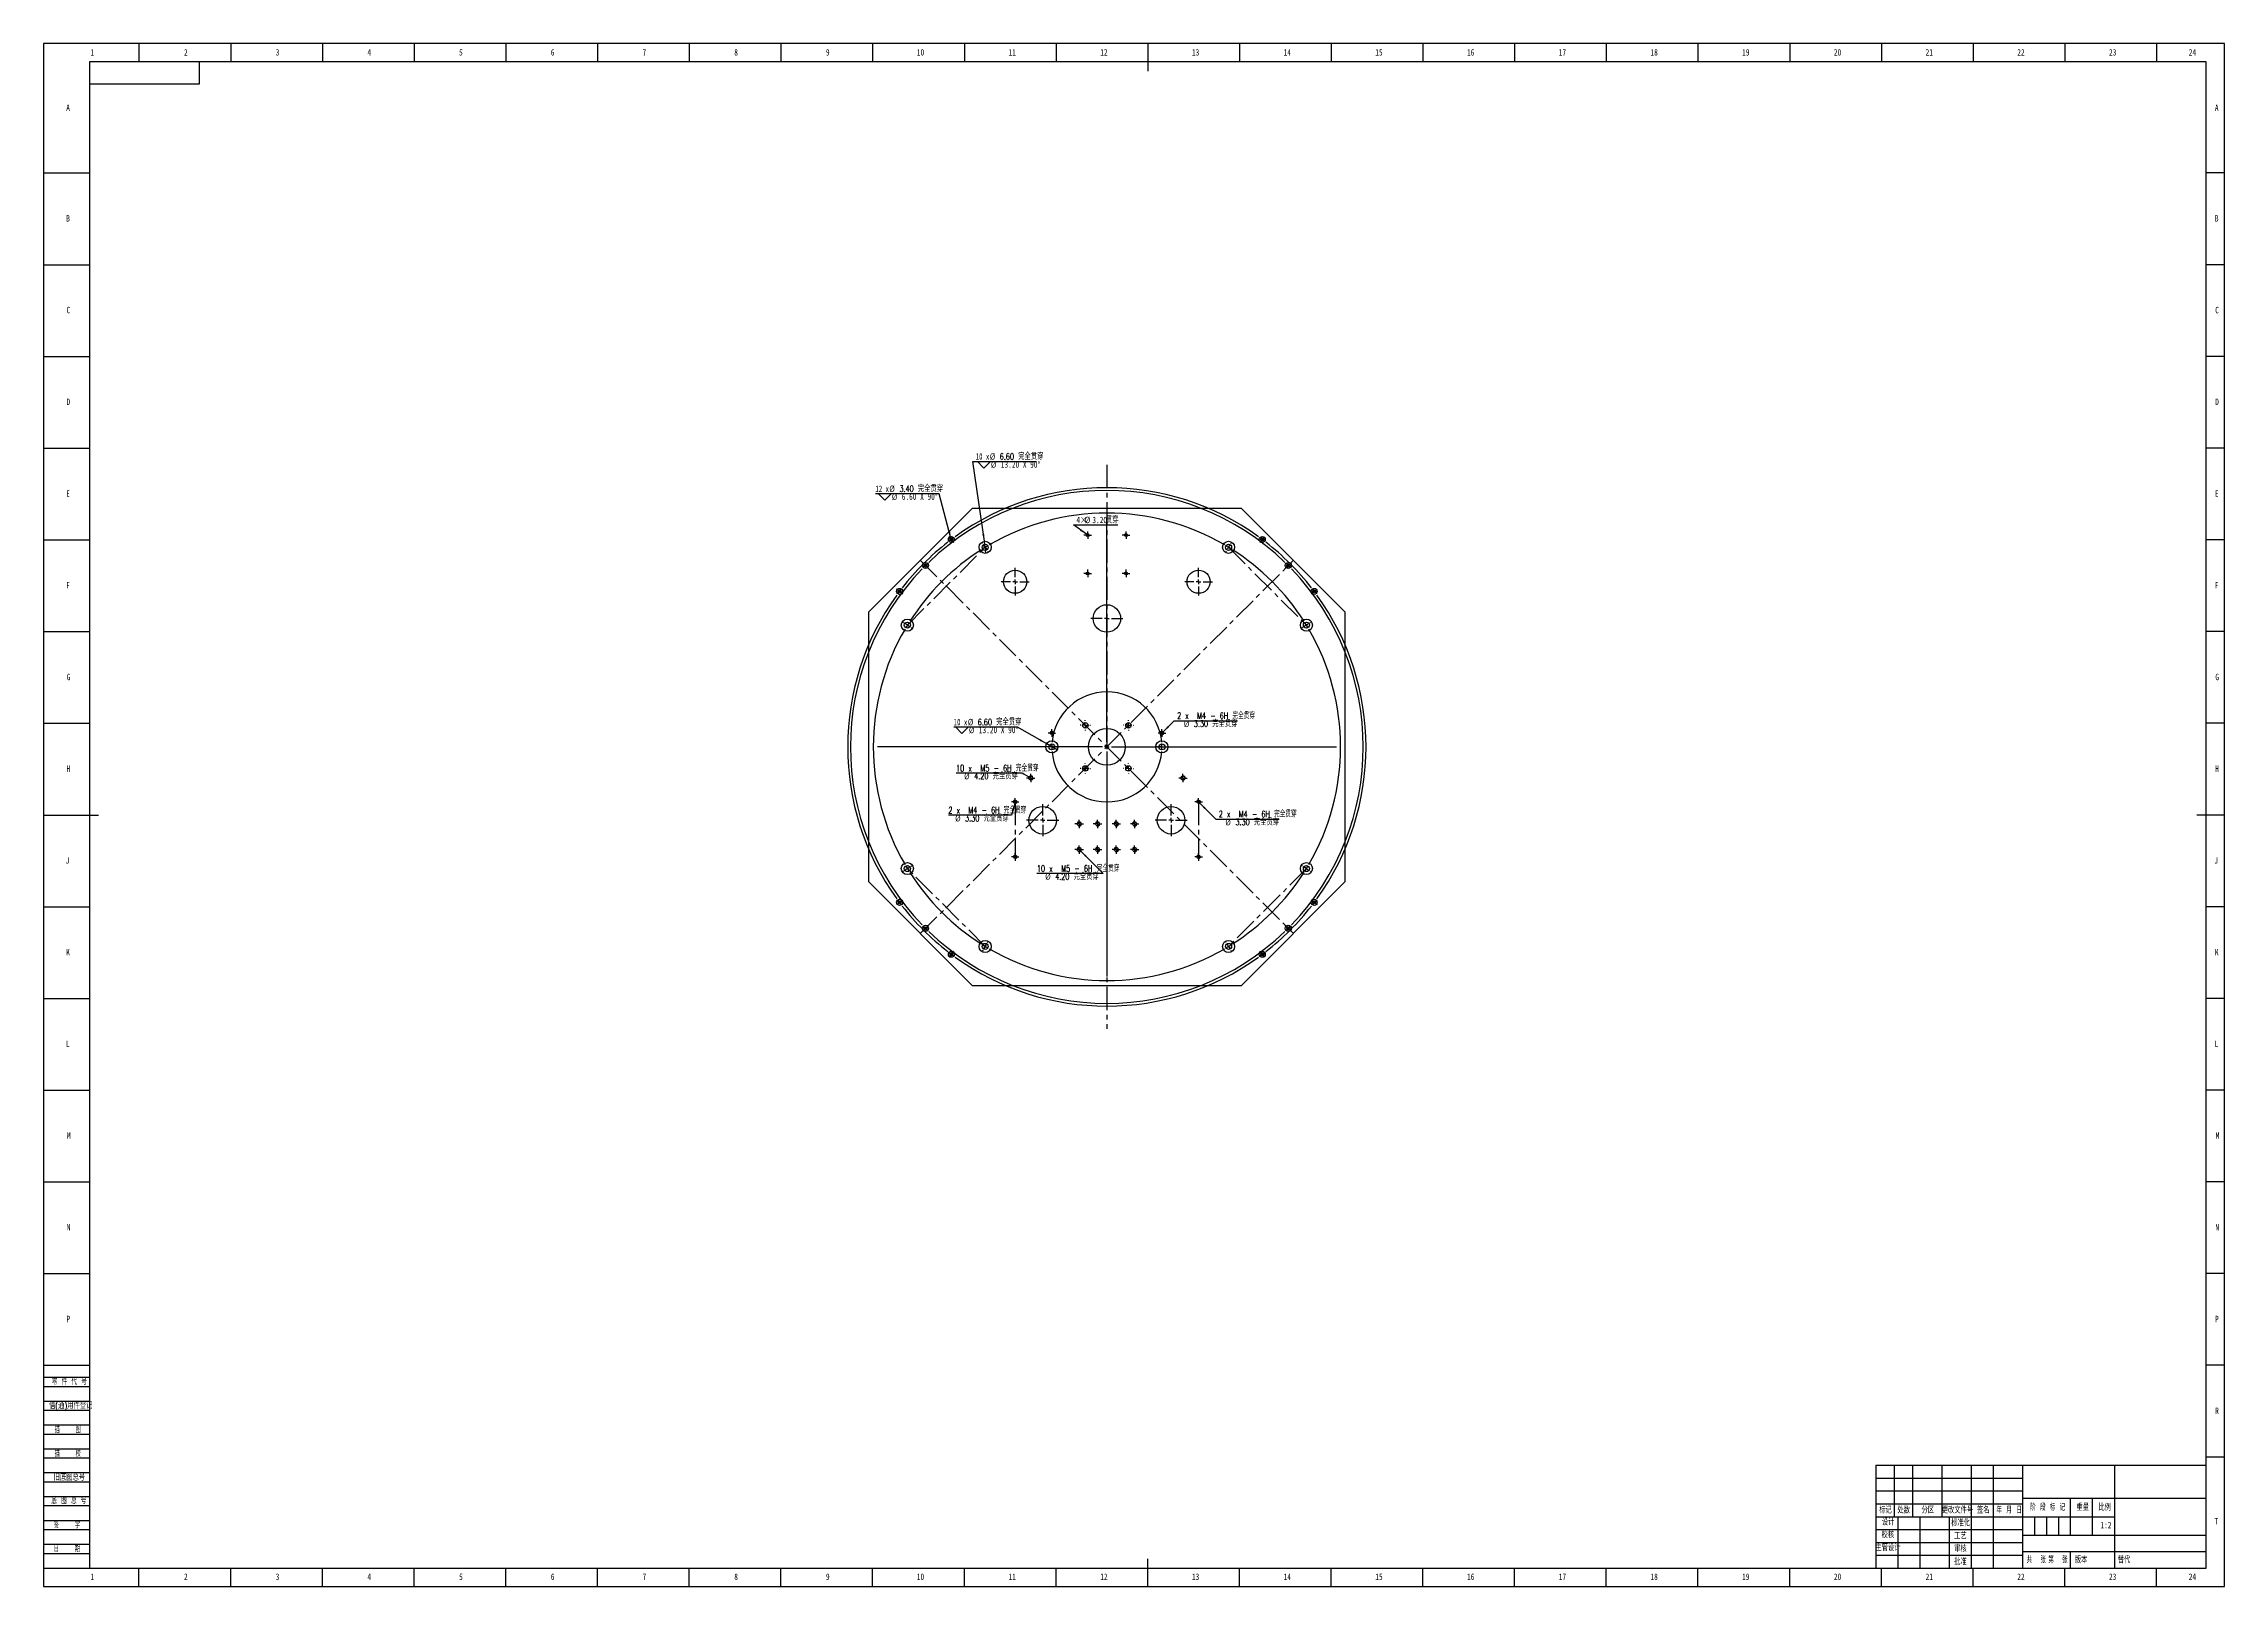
# Model space of a CAD drawing. Header units: millimetres. Extents: x 0 to 1189, y 0 to 841.
import ezdxf

# ---------------------------------------------------------------- set-up
doc = ezdxf.new("R2010")
doc.units = ezdxf.units.MM
doc.header["$PDSIZE"] = -1
doc.linetypes.add('CENTERX2', pattern=[20.32, 12.7, -2.54, 2.54, -2.54])
for name, color, linetype in [('10', 7, 'Continuous'), ('5', 7, 'Continuous'), ('9', 7, 'Continuous'), ('SLD-0', 7, 'Continuous')]:
    doc.layers.add(name, color=color, linetype=linetype)
doc.styles.add('SLDTEXTSTYLE0', font='TXT', dxfattribs={"width": 0.7, "bigfont": 'bigfont'})
doc.styles.add('SLDTEXTSTYLE1', font='TXT', dxfattribs={"width": 0.6, "bigfont": 'bigfont'})
doc.styles.add('SLDTEXTSTYLE2', font='TXT', dxfattribs={"width": 0.614286, "bigfont": 'bigfont'})
doc.styles.add('SLDTEXTSTYLE3', font='TXT', dxfattribs={"width": 0.62, "bigfont": 'bigfont'})
doc.styles.add('SLDTEXTSTYLE4', font='TXT', dxfattribs={"width": 0.566667, "bigfont": 'bigfont'})
doc.styles.add('SLDTEXTSTYLE5', font='TXT', dxfattribs={"width": 0.7})
doc.styles.add('SLDTEXTSTYLE6', font='TXT', dxfattribs={"width": 0.65})
doc.styles.add('SLDTEXTSTYLE7', font='TXT', dxfattribs={"width": 0.633333, "bigfont": 'bigfont'})
doc.styles.add('SLDTEXTSTYLE8', font='TXT', dxfattribs={"width": 0.629412, "bigfont": 'bigfont'})
doc.dimstyles.new('SLDDIMSTYLE0', dxfattribs={"dimtxt": 3.5, "dimasz": 4.08, "dimexe": 0, "dimexo": 0.0625, "dimgap": 0.875, "dimtad": 0, "dimtih": 1, "dimtoh": 1, "dimlfac": 2, "dimrnd": 1e-09, "dimzin": 4, "dimdsep": 46, "dimtxsty": 'SLDTEXTSTYLE5', "dimblk1": 'NONE', "dimsah": 1, "dimcen": 0, "dimadec": 0, "dimazin": 1, "dimtfac": 1, "dimtmove": 0, "dimatfit": 3, "dimldrblk": 'NONE', "dimfxl": 0, "dimfrac": 2, "dimtolj": 1, "dimtzin": 12, "dimarcsym": 0})
doc.dimstyles.new('SLDDIMSTYLE1', dxfattribs={"dimtxt": 3.5, "dimasz": 4.08, "dimexe": 0, "dimexo": 0.0625, "dimgap": 0.875, "dimtad": 0, "dimtih": 1, "dimtoh": 1, "dimlfac": 2, "dimrnd": 1e-09, "dimzin": 4, "dimdsep": 46, "dimtxsty": 'SLDTEXTSTYLE5', "dimblk1": 'NONE', "dimsah": 1, "dimcen": 0, "dimadec": 0, "dimazin": 1, "dimtfac": 1, "dimtmove": 0, "dimatfit": 3, "dimldrblk": 'NONE', "dimfxl": 0, "dimfrac": 2, "dimtolj": 1, "dimtzin": 12, "dimarcsym": 0})
doc.dimstyles.new('SLDDIMSTYLE2', dxfattribs={"dimtxt": 3.5, "dimasz": 4.08, "dimexe": 0, "dimexo": 0.0625, "dimgap": 0.875, "dimtad": 0, "dimtih": 1, "dimtoh": 1, "dimdec": 6, "dimlfac": 2, "dimrnd": 1e-09, "dimzin": 12, "dimdsep": 46, "dimtxsty": 'SLDTEXTSTYLE5', "dimblk1": 'NONE', "dimsah": 1, "dimcen": 0, "dimadec": 0, "dimazin": 3, "dimtfac": 1, "dimtmove": 0, "dimatfit": 3, "dimldrblk": 'NONE', "dimfxl": 0, "dimfrac": 2, "dimtolj": 1, "dimtzin": 12, "dimarcsym": 0})

msp = doc.modelspace()

# ---------------------------------------------------------------- texts
at = {"layer": '10', "char_height": 3.5, "attachment_point": 2}
for s, insert, style in [('1', (26.54444444, 838.00215866), 'SLDTEXTSTYLE5'), ('2', (77.54444444, 838.00215866), 'SLDTEXTSTYLE5'), ('3', (127.54444444, 838.00215866), 'SLDTEXTSTYLE5'), ('4', (177.54444444, 838.00215866), 'SLDTEXTSTYLE5'), ('5', (227.54444444, 838.00215866), 'SLDTEXTSTYLE5'), ('6', (277.54687502, 838.00215866), 'SLDTEXTSTYLE5'), ('7', (327.54687502, 838.00215866), 'SLDTEXTSTYLE5'), ('8', (377.54687502, 838.00215866), 'SLDTEXTSTYLE5'), ('9', (427.54687502, 838.00215866), 'SLDTEXTSTYLE5'), ('10', (478.08888889, 838.00215866), 'SLDTEXTSTYLE5'), ('11', (528.08888889, 838.00215866), 'SLDTEXTSTYLE5'), ('12', (578.08888889, 838.00215866), 'SLDTEXTSTYLE5'), ('13', (628.08888889, 838.00215866), 'SLDTEXTSTYLE5'), ('14', (678.08888889, 838.00215866), 'SLDTEXTSTYLE5'), ('15', (728.08888889, 838.00215866), 'SLDTEXTSTYLE5'), ('16', (778.0913194, 838.00215866), 'SLDTEXTSTYLE5'), ('17', (828.0913194, 838.00215866), 'SLDTEXTSTYLE5'), ('18', (878.0913194, 838.00215866), 'SLDTEXTSTYLE5'), ('19', (928.0913194, 838.00215866), 'SLDTEXTSTYLE5'), ('20', (978.08888889, 838.00215866), 'SLDTEXTSTYLE5'), ('21', (1028.08888889, 838.00215866), 'SLDTEXTSTYLE5'), ('22', (1078.08888889, 838.00215866), 'SLDTEXTSTYLE5'), ('23', (1128.08888889, 838.00215866), 'SLDTEXTSTYLE5'), ('24', (1171.58888889, 838.00215866), 'SLDTEXTSTYLE5'), ('A', (13.32031252, 807.75215866), 'SLDTEXTSTYLE5'), ('A', (1184.82031252, 807.75215866), 'SLDTEXTSTYLE5'), ('B', (13.32031252, 747.50215866), 'SLDTEXTSTYLE5'), ('B', (1184.82031252, 747.50215866), 'SLDTEXTSTYLE5'), ('C', (13.48194444, 697.50215866), 'SLDTEXTSTYLE5'), ('C', (1184.98194444, 697.50215866), 'SLDTEXTSTYLE5'), ('D', (13.48437502, 647.50215866), 'SLDTEXTSTYLE5'), ('D', (1184.98437502, 647.50215866), 'SLDTEXTSTYLE5'), ('E', (13.31788194, 597.50215866), 'SLDTEXTSTYLE5'), ('E', (1184.81788194, 597.50215866), 'SLDTEXTSTYLE5'), ('F', (13.27899304, 547.50215866), 'SLDTEXTSTYLE5'), ('F', (1184.77899304, 547.50215866), 'SLDTEXTSTYLE5'), ('G', (13.59375002, 497.50215866), 'SLDTEXTSTYLE5'), ('G', (1185.09375002, 497.50215866), 'SLDTEXTSTYLE5'), ('H', (13.48437502, 447.50215866), 'SLDTEXTSTYLE5'), ('H', (1184.98437502, 447.50215866), 'SLDTEXTSTYLE5'), ('J', (13.0152778, 397.50215866), 'SLDTEXTSTYLE5'), ('J', (1184.5152778, 397.50215866), 'SLDTEXTSTYLE5'), ('K', (13.32031252, 347.50215866), 'SLDTEXTSTYLE5'), ('K', (1184.82031252, 347.50215866), 'SLDTEXTSTYLE5'), ('L', (13.18055555, 297.50215866), 'SLDTEXTSTYLE5'), ('L', (1184.68055555, 297.50215866), 'SLDTEXTSTYLE5'), ('M', (13.7067708, 247.50215866), 'SLDTEXTSTYLE5'), ('M', (1185.2067708, 247.50215866), 'SLDTEXTSTYLE5'), ('N', (13.6034722, 197.50215866), 'SLDTEXTSTYLE5'), ('N', (1185.1034722, 197.50215866), 'SLDTEXTSTYLE5'), ('P', (13.44427086, 147.50215866), 'SLDTEXTSTYLE5'), ('P', (1184.94427086, 147.50215866), 'SLDTEXTSTYLE5'), ('R', (1184.98437502, 97.50215866), 'SLDTEXTSTYLE5'), ('T', (1184.65625002, 37.25215866), 'SLDTEXTSTYLE5'), ('校核', (1005.494064, 29.85679573), 'SLDTEXTSTYLE0'), ('主管设计', (1005.56211949, 22.8296681), 'SLDTEXTSTYLE0'), ('1', (26.54444444, 7.00215866), 'SLDTEXTSTYLE5'), ('2', (77.54444444, 7.00215866), 'SLDTEXTSTYLE5'), ('3', (127.54444444, 7.00215866), 'SLDTEXTSTYLE5'), ('4', (177.54444444, 7.00215866), 'SLDTEXTSTYLE5'), ('5', (227.54444444, 7.00215866), 'SLDTEXTSTYLE5'), ('6', (277.54687502, 7.00215866), 'SLDTEXTSTYLE5'), ('7', (327.54687502, 7.00215866), 'SLDTEXTSTYLE5'), ('8', (377.54687502, 7.00215866), 'SLDTEXTSTYLE5'), ('9', (427.54687502, 7.00215866), 'SLDTEXTSTYLE5'), ('10', (478.08888889, 7.00215866), 'SLDTEXTSTYLE5'), ('11', (528.08888889, 7.00215866), 'SLDTEXTSTYLE5'), ('12', (578.08888889, 7.00215866), 'SLDTEXTSTYLE5'), ('13', (628.08888889, 7.00215866), 'SLDTEXTSTYLE5'), ('14', (678.08888889, 7.00215866), 'SLDTEXTSTYLE5'), ('15', (728.08888889, 7.00215866), 'SLDTEXTSTYLE5'), ('16', (778.0913194, 7.00215866), 'SLDTEXTSTYLE5'), ('17', (828.0913194, 7.00215866), 'SLDTEXTSTYLE5'), ('18', (878.0913194, 7.00215866), 'SLDTEXTSTYLE5'), ('19', (928.0913194, 7.00215866), 'SLDTEXTSTYLE5'), ('20', (978.08888889, 7.00215866), 'SLDTEXTSTYLE5'), ('21', (1028.08888889, 7.00215866), 'SLDTEXTSTYLE5'), ('22', (1078.08888889, 7.00215866), 'SLDTEXTSTYLE5'), ('23', (1128.08888889, 7.00215866), 'SLDTEXTSTYLE5'), ('24', (1171.58888889, 7.00215866), 'SLDTEXTSTYLE5')]:
    msp.add_mtext(s, dxfattribs=dict(at, insert=insert, style=style))
at = {"layer": '10', "color": 7, "insert": (1110.84444925, 16.18812601), "char_height": 3.5, "attachment_point": 2, "style": 'SLDTEXTSTYLE0'}
msp.add_mtext('版本', dxfattribs=at)
at = {"layer": '9', "color": 7, "char_height": 3.5}
for s, insert, attachment_point, style in [('零 件 代 号', (4.48219971, 113.35989413), 1, 'SLDTEXTSTYLE2'), ('借(通)用件登记', (2.93282447, 100.27559791), 1, 'SLDTEXTSTYLE0'), ('描    图', (13.12921392, 87.1759996), 2, 'SLDTEXTSTYLE4'), ('描    校', (13.12921392, 74.13651332), 2, 'SLDTEXTSTYLE4'), ('旧底图总号', (5.45907513, 61.20058325), 1, 'SLDTEXTSTYLE0'), ('底 图 总 号', (4.21219998, 48.43306138), 1, 'SLDTEXTSTYLE2'), ('标记', (1004.24514265, 43.30618116), 2, 'SLDTEXTSTYLE0'), ('设计', (1005.64475851, 36.7666979), 2, 'SLDTEXTSTYLE0'), ('处数', (1014.17111961, 43.30618116), 2, 'SLDTEXTSTYLE0'), ('分区', (1027.30801781, 43.30618116), 2, 'SLDTEXTSTYLE0'), ('更改文件号', (1043.48239852, 43.30618116), 2, 'SLDTEXTSTYLE0'), ('标准化', (1045.1846585, 36.35835872), 2, 'SLDTEXTSTYLE0'), ('签名', (1057.53686363, 43.30618116), 2, 'SLDTEXTSTYLE0'), ('年 月 日', (1071.61022168, 43.30618116), 2, 'SLDTEXTSTYLE3'), ('阶 段 标 记', (1092.65082368, 44.81026916), 2, 'SLDTEXTSTYLE2'), ('重量', (1111.79403899, 44.81026916), 2, 'SLDTEXTSTYLE0'), ('比例', (1123.67898119, 44.81026916), 2, 'SLDTEXTSTYLE0'), ('签    字', (12.69120977, 35.19255353), 2, 'SLDTEXTSTYLE4'), ('工艺', (1045.07528327, 29.2301242), 2, 'SLDTEXTSTYLE0'), ('日    期', (12.69120977, 22.2333023), 2, 'SLDTEXTSTYLE4'), ('批准', (1045.07528327, 15.21551348), 2, 'SLDTEXTSTYLE0'), ('审核', (1045.07528327, 22.24926956), 2, 'SLDTEXTSTYLE0'), ('共  张', (1086.38263827, 16.18812578), 2, 'SLDTEXTSTYLE1'), ('第  张', (1098.27391053, 16.18812578), 2, 'SLDTEXTSTYLE1')]:
    msp.add_mtext(s, dxfattribs=dict(at, insert=insert, attachment_point=attachment_point, style=style))
at = {"layer": 'SLD-0', "char_height": 3.5}
for s, insert, attachment_point, style in [('1:2', (1124.43731463, 35.15780128), 2, 'SLDTEXTSTYLE5'), ('替代', (1130.85131004, 16.18812601), 1, 'SLDTEXTSTYLE0')]:
    msp.add_mtext(s, dxfattribs=dict(at, insert=insert, attachment_point=attachment_point, style=style))

# ---------------------------------------------------------------- blocks, each defined once
blk = doc.blocks.new('SW_SYMBOL_HOLE_SINK')
at = {"layer": '10', "color": 0}
for p, q in [((0, 875), (800, 75)), ((800, 75), (1600, 875))]:
    blk.add_line(p, q, dxfattribs=at)
blk = doc.blocks.new('_D')
at = {"layer": '10'}
for p, q in [((488.3, 595.6), (453.5, 595.6)), ((494.7, 571.5), (488.3, 595.6)), ((495.2, 569.8), (494.7, 571.5))]:
    blk.add_line(p, q, dxfattribs=at)
blk.add_solid([(494.7, 571.5), (494.2, 575.6), (493.2, 575.3)], dxfattribs=at)
at = {"layer": '10', "xscale": 0.004511737089201878, "yscale": 0.004511737089201878, "zscale": 0.004511737089201878}
blk.add_blockref('SW_SYMBOL_HOLE_SINK', (455.1, 591.8), dxfattribs=at)
at = {"layer": '10', "char_height": 3.5, "attachment_point": 1}
for s, insert, style in [('12 x', (453.5, 600.1), 'SLDTEXTSTYLE6'), ('%%c', (461.1, 600.1), 'SLDTEXTSTYLE5'), ('%%c', (462.5, 595.8), 'SLDTEXTSTYLE5'), ('3.40 完全贯穿', (466.6, 600.1), 'SLDTEXTSTYLE0'), ('6.60 X 90°', (467.9, 595.8), 'SLDTEXTSTYLE5')]:
    blk.add_mtext(s, dxfattribs=dict(at, insert=insert, style=style))
blk = doc.blocks.new('_None')
blk = doc.blocks.new('_D_1')
at = {"layer": '10'}
for p, q in [((512.9, 569.7), (506.6, 613.2)), ((506.6, 613.2), (541.4, 613.2)), ((513.8, 563.2), (512.9, 569.7))]:
    blk.add_line(p, q, dxfattribs=at)
blk.add_solid([(512.9, 569.7), (512.8, 573.8), (511.8, 573.7)], dxfattribs=at)
at = {"layer": '10', "xscale": 0.004511737089201878, "yscale": 0.004511737089201878, "zscale": 0.004511737089201878}
blk.add_blockref('SW_SYMBOL_HOLE_SINK', (509.1, 609.3), dxfattribs=at)
at = {"layer": '10', "char_height": 3.5, "attachment_point": 1}
for s, insert, style in [('10 x', (508.2, 617.7), 'SLDTEXTSTYLE6'), ('%%c', (515.9, 617.7), 'SLDTEXTSTYLE5'), ('%%c', (516.5, 613.3), 'SLDTEXTSTYLE5'), ('6.60 完全贯穿', (521.3, 617.7), 'SLDTEXTSTYLE0'), ('13.20 X 90°', (521.9, 613.3), 'SLDTEXTSTYLE5')]:
    blk.add_mtext(s, dxfattribs=dict(at, insert=insert, style=style))
blk = doc.blocks.new('_D_2')
at = {"layer": '10'}
for p, q in [((531, 468.4), (496.2, 468.4)), ((546.9, 459.3), (531, 468.4)), ((552.6, 456), (546.9, 459.3))]:
    blk.add_line(p, q, dxfattribs=at)
blk.add_solid([(546.9, 459.3), (543.6, 461.8), (543.1, 460.9)], dxfattribs=at)
at = {"layer": '10', "xscale": 0.004511737089201878, "yscale": 0.004511737089201878, "zscale": 0.004511737089201878}
blk.add_blockref('SW_SYMBOL_HOLE_SINK', (497.1, 464.6), dxfattribs=at)
at = {"layer": '10', "char_height": 3.5, "attachment_point": 1}
for s, insert, style in [('10 x', (496.2, 472.9), 'SLDTEXTSTYLE6'), ('%%c', (503.9, 472.9), 'SLDTEXTSTYLE5'), ('%%c', (504.5, 468.6), 'SLDTEXTSTYLE5'), ('6.60 完全贯穿', (509.3, 472.9), 'SLDTEXTSTYLE0'), ('13.20 X 90°', (509.9, 468.6), 'SLDTEXTSTYLE5')]:
    blk.add_mtext(s, dxfattribs=dict(at, insert=insert, style=style))
blk = doc.blocks.new('_D_3')
at = {"layer": '10'}
for p, q in [((568.6, 573.5), (561.5, 578.6)), ((561.5, 578.6), (585.6, 578.6)), ((569.9, 572.6), (568.6, 573.5))]:
    blk.add_line(p, q, dxfattribs=at)
blk.add_solid([(568.6, 573.5), (565.6, 576.3), (565, 575.5)], dxfattribs=at)
at = {"layer": '10', "char_height": 3.5, "attachment_point": 1}
for s, insert, style in [('4×', (563.1, 583.1), 'SLDTEXTSTYLE5'), ('%%c', (567.7, 583.1), 'SLDTEXTSTYLE5'), ('3.20', (571.8, 583.1), 'SLDTEXTSTYLE5'), ('贯穿', (579.2, 583.1), 'SLDTEXTSTYLE0')]:
    blk.add_mtext(s, dxfattribs=dict(at, insert=insert, style=style))
blk = doc.blocks.new('_D_4')
at = {"layer": '10'}
for p, q in [((533.5, 443.3), (497.5, 443.3)), ((537.3, 441.2), (533.5, 443.3)), ((539.1, 440.1), (537.3, 441.2))]:
    blk.add_line(p, q, dxfattribs=at)
blk.add_solid([(537.3, 441.2), (534, 443.6), (533.5, 442.8)], dxfattribs=at)
at = {"layer": '10', "char_height": 3.5, "attachment_point": 1}
for s, insert, style in [('10 x  M5 - 6H 完全贯穿', (497.5, 447.8), 'SLDTEXTSTYLE7'), ('%%c', (501.9, 443.5), 'SLDTEXTSTYLE5'), ('4.20 完全贯穿', (507.4, 443.5), 'SLDTEXTSTYLE0')]:
    blk.add_mtext(s, dxfattribs=dict(at, insert=insert, style=style))
blk = doc.blocks.new('_D_5')
at = {"layer": '10'}
for p, q in [((563.9, 402.4), (565.4, 400.9)), ((565.4, 400.9), (577.7, 388.6)), ((577.7, 388.6), (541.6, 388.6))]:
    blk.add_line(p, q, dxfattribs=at)
blk.add_solid([(565.4, 400.9), (567.9, 397.7), (568.6, 398.4)], dxfattribs=at)
at = {"layer": '10', "char_height": 3.5, "attachment_point": 1}
for s, insert, style in [('10 x  M5 - 6H 完全贯穿', (541.6, 393.1), 'SLDTEXTSTYLE7'), ('%%c', (546.1, 388.8), 'SLDTEXTSTYLE5'), ('4.20 完全贯穿', (551.5, 388.7), 'SLDTEXTSTYLE0')]:
    blk.add_mtext(s, dxfattribs=dict(at, insert=insert, style=style))
blk = doc.blocks.new('_D_6')
at = {"layer": '10'}
for p, q in [((529.9, 428.4), (529.5, 426.8)), ((527.8, 420.4), (493.3, 420.4)), ((529.5, 426.8), (527.8, 420.4))]:
    blk.add_line(p, q, dxfattribs=at)
blk.add_solid([(529.5, 426.8), (528, 423), (528.9, 422.8)], dxfattribs=at)
at = {"layer": '10', "char_height": 3.5, "attachment_point": 1}
for s, insert, style in [('2 x  M4 - 6H 完全贯穿', (493.3, 424.9), 'SLDTEXTSTYLE8'), ('%%c', (497, 420.5), 'SLDTEXTSTYLE5'), ('3.30 完全贯穿', (502.4, 420.5), 'SLDTEXTSTYLE0')]:
    blk.add_mtext(s, dxfattribs=dict(at, insert=insert, style=style))
blk = doc.blocks.new('_D_7')
at = {"layer": '10'}
for p, q in [((629.1, 428.2), (630.3, 427.1)), ((630.3, 427.1), (639.1, 418.2)), ((639.1, 418.2), (673.6, 418.2))]:
    blk.add_line(p, q, dxfattribs=at)
blk.add_solid([(630.3, 427.1), (632.8, 423.8), (633.5, 424.5)], dxfattribs=at)
at = {"layer": '10', "char_height": 3.5, "attachment_point": 1}
for s, insert, style in [('2 x  M4 - 6H 完全贯穿', (640.7, 422.8), 'SLDTEXTSTYLE8'), ('%%c', (644.3, 418.4), 'SLDTEXTSTYLE5'), ('3.30 完全贯穿', (649.8, 418.4), 'SLDTEXTSTYLE0')]:
    blk.add_mtext(s, dxfattribs=dict(at, insert=insert, style=style))
blk = doc.blocks.new('_D_8')
at = {"layer": '10'}
for p, q in [((609.1, 464.6), (610.3, 465.7)), ((610.3, 465.7), (616.4, 471.8)), ((616.4, 471.8), (650.9, 471.8))]:
    blk.add_line(p, q, dxfattribs=at)
blk.add_solid([(610.3, 465.7), (613.5, 468.2), (612.8, 469)], dxfattribs=at)
at = {"layer": '10', "char_height": 3.5, "attachment_point": 1}
for s, insert, style in [('2 x  M4 - 6H 完全贯穿', (618, 476.4), 'SLDTEXTSTYLE8'), ('%%c', (621.7, 472), 'SLDTEXTSTYLE5'), ('3.30 完全贯穿', (627.1, 472), 'SLDTEXTSTYLE0')]:
    blk.add_mtext(s, dxfattribs=dict(at, insert=insert, style=style))
blk = doc.blocks.new('SW_CENTERMARKSYMBOL_0')
at = {"layer": '10', "color": 0}
for p, q in [((-184.4, 15.1), (-184.9, 15.8)), ((-183.6, 14.1), (-184.4, 15.1)), ((-183.6, 14.1), (-182.9, 13.1)), ((-182.9, 13.1), (-182.4, 12.5)), ((-14.9, 13.1), (-15.4, 12.5)), ((-14.1, 14.1), (-14.9, 13.1)), ((-14.1, 14.1), (-13.4, 15.1)), ((-13.4, 15.1), (-12.9, 15.8)), ((-198.7, 0.9), (-199.3, 1.5)), ((-197.8, 0), (-198.7, 0.9)), ((-197.8, 0), (-196.9, -0.9)), ((-98.9, -96.4), (-98.9, 1.2)), ((0, 0), (-0.9, -0.9)), ((0, 0), (0.9, 0.9)), ((0.9, 0.9), (1.5, 1.5)), ((-196.9, -0.9), (-196.3, -1.5)), ((-0.9, -0.9), (-1.5, -1.5)), ((-212.9, -13.4), (-213.6, -12.9)), ((-211.9, -14.1), (-212.9, -13.4)), ((-211.9, -14.1), (-210.9, -14.9)), ((-210.9, -14.9), (-210.2, -15.4)), ((13.1, -14.9), (12.5, -15.4)), ((14.1, -14.1), (13.1, -14.9)), ((14.1, -14.1), (15.1, -13.4)), ((15.1, -13.4), (15.8, -12.9)), ((-101.4, -98.9), (-199, -98.9)), ((-98.9, -98.9), (-100.1, -98.9)), ((-98.9, -98.9), (-98.9, -97.6)), ((-98.9, -98.9), (-98.9, -100.1)), ((-98.9, -98.9), (-97.6, -98.9)), ((-98.9, -101.4), (-98.9, -199)), ((-96.4, -98.9), (1.2, -98.9)), ((-212.9, -184.4), (-213.6, -184.9)), ((-211.9, -183.6), (-212.9, -184.4)), ((-211.9, -183.6), (-210.9, -182.9)), ((-210.9, -182.9), (-210.2, -182.4)), ((13.1, -182.9), (12.5, -182.4)), ((14.1, -183.6), (13.1, -182.9)), ((14.1, -183.6), (15.1, -184.4)), ((15.1, -184.4), (15.8, -184.9)), ((-198.7, -198.7), (-199.3, -199.3)), ((-197.8, -197.8), (-198.7, -198.7)), ((-197.8, -197.8), (-196.9, -196.9)), ((-196.9, -196.9), (-196.3, -196.3)), ((-0.9, -196.9), (-1.5, -196.3)), ((0, -197.8), (-0.9, -196.9)), ((0, -197.8), (0.9, -198.7)), ((0.9, -198.7), (1.5, -199.3)), ((-184.4, -212.9), (-184.9, -213.6)), ((-183.6, -211.9), (-184.4, -212.9)), ((-183.6, -211.9), (-182.9, -210.9)), ((-182.9, -210.9), (-182.4, -210.2)), ((-14.9, -210.9), (-15.4, -210.2)), ((-14.1, -211.9), (-14.9, -210.9)), ((-14.1, -211.9), (-13.4, -212.9)), ((-13.4, -212.9), (-12.9, -213.6))]:
    blk.add_line(p, q, dxfattribs=at)
for radius, start, end in [(139.8, 46.0243, 133.9757), (141.3, 54.1528, 125.8472), (141.3, 127.8751, 142.1249), (141.3, 126.8612, 127.3681), (141.3, 126.3542, 126.8612), (141.3, 53.1388, 53.6458), (141.3, 52.6319, 53.1388), (141.3, 37.8751, 52.1249), (139.8, 135, 135.5121), (139.8, 134.4879, 135), (139.8, 45, 45.5121), (139.8, 44.4879, 45), (139.8, 136.0243, 223.9757), (139.8, 316.0243, 43.9757), (141.3, 144.1528, 215.8472), (141.3, 143.1388, 143.6458), (141.3, 142.6319, 143.1388), (141.3, 36.8612, 37.3681), (141.3, 36.3542, 36.8612), (141.3, 324.1528, 35.8472), (141.3, 216.3542, 216.8612), (141.3, 216.8612, 217.3681), (141.3, 217.8751, 232.1249), (141.3, 307.8751, 322.1249), (141.3, 322.6319, 323.1388), (141.3, 323.1388, 323.6458), (139.8, 224.4879, 225), (139.8, 225, 225.5121), (139.8, 226.0243, 313.9757), (139.8, 314.4879, 315), (139.8, 315, 315.5121), (141.3, 232.6319, 233.1388), (141.3, 233.1388, 233.6458), (141.3, 234.1528, 305.8472), (141.3, 306.3542, 306.8612), (141.3, 306.8612, 307.3681)]:
    blk.add_arc((-98.9, -98.9), radius, start, end, dxfattribs=at)
blk = doc.blocks.new('SW_CENTERMARKSYMBOL_1')
at = {"layer": '10', "color": 0}
for p, q in [((66.4, 111.3), (66.4, 233.9)), ((-1.3, 219.7), (-1.5, 220)), ((0, 217.6), (-0.7, 218.6)), ((0, 217.6), (0.7, 216.5)), ((1.3, 215.4), (1.5, 215.1)), ((131.4, 215.4), (131.2, 215.1)), ((132.7, 217.6), (132.1, 216.5)), ((132.7, 217.6), (133.4, 218.6)), ((134, 219.7), (134.2, 220)), ((-44.6, 176.4), (-44.9, 176.7)), ((-42.4, 175.1), (-43.5, 175.8)), ((-42.4, 175.1), (-41.4, 174.5)), ((-40.3, 173.8), (-40, 173.6)), ((173, 173.8), (172.7, 173.6)), ((175.1, 175.1), (174.1, 174.5)), ((175.1, 175.1), (176.2, 175.8)), ((177.3, 176.4), (177.6, 176.7)), ((63.9, 108.8), (-58.7, 108.8)), ((33.9, 108.8), (33.5, 108.8)), ((36.4, 108.8), (35.1, 108.8)), ((36.4, 108.8), (37.6, 108.8)), ((38.9, 108.8), (39.3, 108.8)), ((66.4, 108.8), (65.1, 108.8)), ((66.4, 108.8), (66.4, 110)), ((66.4, 108.8), (66.4, 107.5)), ((66.4, 108.8), (67.6, 108.8)), ((68.9, 108.8), (191.5, 108.8)), ((93.9, 108.8), (93.5, 108.8)), ((96.4, 108.8), (95.1, 108.8)), ((96.4, 108.8), (97.6, 108.8)), ((98.9, 108.8), (99.3, 108.8)), ((66.4, 106.3), (66.4, -16.3)), ((-44.6, 41.1), (-44.9, 40.9)), ((-42.4, 42.4), (-43.5, 41.8)), ((-42.4, 42.4), (-41.4, 43.1)), ((-40.3, 43.7), (-40, 43.9)), ((173, 43.7), (172.7, 43.9)), ((175.1, 42.4), (174.1, 43.1)), ((175.1, 42.4), (176.2, 41.8)), ((177.3, 41.1), (177.6, 40.9)), ((0, 0), (-0.7, -1.1)), ((0, 0), (0.7, 1.1)), ((1.3, 2.1), (1.5, 2.5)), ((131.4, 2.1), (131.2, 2.5)), ((132.7, 0), (132.1, 1.1)), ((-1.3, -2.1), (-1.5, -2.5)), ((132.7, 0), (133.4, -1.1)), ((134, -2.1), (134.2, -2.5))]:
    blk.add_line(p, q, dxfattribs=at)
for radius, start, end in [(127.4, 59.7407, 120.2593), (127.4, 122.5074, 147.4926), (127.4, 121.3834, 121.9454), (127.4, 120.8213, 121.3834), (127.4, 58.6166, 59.1787), (127.4, 58.0546, 58.6166), (127.4, 32.5074, 57.4926), (127.4, 149.7407, 210.2593), (127.4, 148.6166, 149.1787), (127.4, 148.0546, 148.6166), (127.4, 31.3834, 31.9454), (127.4, 30.8213, 31.3834), (127.4, 329.7407, 30.2593), (30, 4.7746, 175.2254), (30, 177.6127, 180), (30, 180, 182.3873), (30, 0, 2.3873), (30, 357.6127, 0), (30, 184.7746, 355.2254), (127.4, 210.8213, 211.3834), (127.4, 211.3834, 211.9454), (127.4, 212.5074, 237.4926), (127.4, 302.5074, 327.4926), (127.4, 328.0546, 328.6166), (127.4, 328.6166, 329.1787), (127.4, 238.0546, 238.6166), (127.4, 300.8213, 301.3834), (127.4, 301.3834, 301.9454), (127.4, 238.6166, 239.1787), (127.4, 239.7407, 300.2593)]:
    blk.add_arc((66.4, 108.8), radius, start, end, dxfattribs=at)
blk = doc.blocks.new('SW_CENTERMARKSYMBOL_2')
at = {"layer": '10', "color": 0}
for p, q in [((-2.5, 0), (-11.25, 0)), ((0, 0), (-1.25, 0)), ((0, 2.5), (0, 11.25)), ((0, 0), (0, 1.25)), ((0, 0), (0, -1.25)), ((0, 0), (1.25, 0)), ((2.5, 0), (11.25, 0)), ((0, -2.5), (0, -11.25))]:
    blk.add_line(p, q, dxfattribs=at)
blk = doc.blocks.new('SW_CENTERMARKSYMBOL_3')
at = {"layer": '10', "color": 0}
for p, q in [((-2.5, 0), (-2.75, 0)), ((0, 0), (-1.25, 0)), ((0, 2.5), (0, 2.75)), ((0, 0), (0, 1.25)), ((0, 0), (0, -1.25)), ((0, 0), (1.25, 0)), ((2.5, 0), (2.75, 0)), ((0, -2.5), (0, -2.75))]:
    blk.add_line(p, q, dxfattribs=at)
blk = doc.blocks.new('SW_CENTERMARKSYMBOL_4')
at = {"layer": '10', "color": 0}
for p, q in [((-2.5, 0), (-2.75, 0)), ((0, 0), (-1.25, 0)), ((0, 2.5), (0, 2.75)), ((0, 0), (0, 1.25)), ((0, 0), (0, -1.25)), ((0, 0), (1.25, 0)), ((2.5, 0), (2.75, 0)), ((0, -2.5), (0, -2.75))]:
    blk.add_line(p, q, dxfattribs=at)
blk = doc.blocks.new('SW_CENTERMARKSYMBOL_5')
at = {"layer": '10', "color": 0}
for p, q in [((-2.5, 0), (-2.75, 0)), ((0, 0), (-1.25, 0)), ((0, 2.5), (0, 2.75)), ((0, 0), (0, 1.25)), ((0, 0), (0, -1.25)), ((0, 0), (1.25, 0)), ((2.5, 0), (2.75, 0)), ((0, -2.5), (0, -2.75))]:
    blk.add_line(p, q, dxfattribs=at)
blk = doc.blocks.new('SW_CENTERMARKSYMBOL_6')
at = {"layer": '10', "color": 0}
for p, q in [((-2.5, 0), (-2.75, 0)), ((0, 0), (-1.25, 0)), ((0, 2.5), (0, 2.75)), ((0, 0), (0, 1.25)), ((0, 0), (0, -1.25)), ((0, 0), (1.25, 0)), ((2.5, 0), (2.75, 0)), ((0, -2.5), (0, -2.75))]:
    blk.add_line(p, q, dxfattribs=at)
blk = doc.blocks.new('SW_CENTERMARKSYMBOL_7')
at = {"layer": '10', "color": 0}
for p, q in [((-1.25, 0), (-2.05, 0)), ((0, 0), (-1.25, 0)), ((0, 1.25), (0, 2.05)), ((0, 0), (0, 1.25)), ((0, 0), (0, -1.25)), ((0, 0), (1.25, 0)), ((1.25, 0), (2.05, 0)), ((0, -1.25), (0, -2.05))]:
    blk.add_line(p, q, dxfattribs=at)
blk = doc.blocks.new('SW_CENTERMARKSYMBOL_8')
at = {"layer": '10', "color": 0}
for p, q in [((-1.25, 0), (-2.05, 0)), ((0, 0), (-1.25, 0)), ((0, 1.25), (0, 2.05)), ((0, 0), (0, 1.25)), ((0, 0), (0, -1.25)), ((0, 0), (1.25, 0)), ((1.25, 0), (2.05, 0)), ((0, -1.25), (0, -2.05))]:
    blk.add_line(p, q, dxfattribs=at)
blk = doc.blocks.new('SW_CENTERMARKSYMBOL_9')
at = {"layer": '10', "color": 0}
for p, q in [((-1.25, 0), (-2.05, 0)), ((0, 0), (-1.25, 0)), ((0, 1.25), (0, 2.05)), ((0, 0), (0, 1.25)), ((0, 0), (0, -1.25)), ((0, 0), (1.25, 0)), ((1.25, 0), (2.05, 0)), ((0, -1.25), (0, -2.05))]:
    blk.add_line(p, q, dxfattribs=at)
blk = doc.blocks.new('SW_CENTERMARKSYMBOL_10')
at = {"layer": '10', "color": 0}
for p, q in [((-1.25, 0), (-2.05, 0)), ((0, 0), (-1.25, 0)), ((0, 1.25), (0, 2.05)), ((0, 0), (0, 1.25)), ((0, 0), (0, -1.25)), ((0, 0), (1.25, 0)), ((1.25, 0), (2.05, 0)), ((0, -1.25), (0, -2.05))]:
    blk.add_line(p, q, dxfattribs=at)
blk = doc.blocks.new('SW_CENTERMARKSYMBOL_11')
at = {"layer": '10', "color": 0}
for p, q in [((-2.5, 0), (-7.55, 0)), ((0, 0), (-1.25, 0)), ((0, 2.5), (0, 7.55)), ((0, 0), (0, 1.25)), ((0, 0), (0, -1.25)), ((0, 0), (1.25, 0)), ((2.5, 0), (7.55, 0)), ((0, -2.5), (0, -7.55))]:
    blk.add_line(p, q, dxfattribs=at)
blk = doc.blocks.new('SW_CENTERMARKSYMBOL_12')
at = {"layer": '10', "color": 0}
for p, q in [((-2.5, 0), (-7.55, 0)), ((0, 0), (-1.25, 0)), ((0, 2.5), (0, 7.55)), ((0, 0), (0, 1.25)), ((0, 0), (0, -1.25)), ((0, 0), (1.25, 0)), ((2.5, 0), (7.55, 0)), ((0, -2.5), (0, -7.55))]:
    blk.add_line(p, q, dxfattribs=at)
blk = doc.blocks.new('SW_CENTERMARKSYMBOL_13')
at = {"layer": '10', "color": 0}
for p, q in [((-2.5, 0), (-8.75, 0)), ((0, 0), (-1.25, 0)), ((0, 2.5), (0, 8.75)), ((0, 0), (0, 1.25)), ((0, 0), (0, -1.25)), ((0, 0), (1.25, 0)), ((2.5, 0), (8.75, 0)), ((0, -2.5), (0, -8.75))]:
    blk.add_line(p, q, dxfattribs=at)
blk = doc.blocks.new('SW_CENTERMARKSYMBOL_14')
at = {"layer": '10', "color": 0}
for p, q in [((-1.25, 0), (-2.3, 0)), ((0, 0), (-1.25, 0)), ((0, 1.25), (0, 2.3)), ((0, 0), (0, 1.25)), ((0, 0), (0, -1.25)), ((0, 0), (1.25, 0)), ((1.25, 0), (2.3, 0)), ((0, -1.25), (0, -2.3))]:
    blk.add_line(p, q, dxfattribs=at)
blk = doc.blocks.new('SW_CENTERMARKSYMBOL_15')
at = {"layer": '10', "color": 0}
for p, q in [((-1.25, 0), (-2.3, 0)), ((0, 0), (-1.25, 0)), ((0, 1.25), (0, 2.3)), ((0, 0), (0, 1.25)), ((0, 0), (0, -1.25)), ((0, 0), (1.25, 0)), ((1.25, 0), (2.3, 0)), ((0, -1.25), (0, -2.3))]:
    blk.add_line(p, q, dxfattribs=at)
blk = doc.blocks.new('SW_CENTERMARKSYMBOL_16')
at = {"layer": '10', "color": 0}
for p, q in [((-1.25, 0), (-2.3, 0)), ((0, 0), (-1.25, 0)), ((0, 1.25), (0, 2.3)), ((0, 0), (0, 1.25)), ((0, 0), (0, -1.25)), ((0, 0), (1.25, 0)), ((1.25, 0), (2.3, 0)), ((0, -1.25), (0, -2.3))]:
    blk.add_line(p, q, dxfattribs=at)
blk = doc.blocks.new('SW_CENTERMARKSYMBOL_17')
at = {"layer": '10', "color": 0}
for p, q in [((-1.25, 0), (-2.3, 0)), ((0, 0), (-1.25, 0)), ((0, 1.25), (0, 2.3)), ((0, 0), (0, 1.25)), ((0, 0), (0, -1.25)), ((0, 0), (1.25, 0)), ((1.25, 0), (2.3, 0)), ((0, -1.25), (0, -2.3))]:
    blk.add_line(p, q, dxfattribs=at)
blk = doc.blocks.new('SW_CENTERMARKSYMBOL_18')
at = {"layer": '10', "color": 0}
for p, q in [((-1.25, 0), (-2.3, 0)), ((0, 0), (-1.25, 0)), ((0, 1.25), (0, 2.3)), ((0, 0), (0, 1.25)), ((0, 0), (0, -1.25)), ((0, 0), (1.25, 0)), ((1.25, 0), (2.3, 0)), ((0, -1.25), (0, -2.3))]:
    blk.add_line(p, q, dxfattribs=at)
blk = doc.blocks.new('SW_CENTERMARKSYMBOL_19')
at = {"layer": '10', "color": 0}
for p, q in [((-1.25, 0), (-2.3, 0)), ((0, 0), (-1.25, 0)), ((0, 1.25), (0, 2.3)), ((0, 0), (0, 1.25)), ((0, 0), (0, -1.25)), ((0, 0), (1.25, 0)), ((1.25, 0), (2.3, 0)), ((0, -1.25), (0, -2.3))]:
    blk.add_line(p, q, dxfattribs=at)
blk = doc.blocks.new('SW_CENTERMARKSYMBOL_20')
at = {"layer": '10', "color": 0}
for p, q in [((-1.25, 0), (-2.3, 0)), ((0, 0), (-1.25, 0)), ((0, 1.25), (0, 2.3)), ((0, 0), (0, 1.25)), ((0, 0), (0, -1.25)), ((0, 0), (1.25, 0)), ((1.25, 0), (2.3, 0)), ((0, -1.25), (0, -2.3))]:
    blk.add_line(p, q, dxfattribs=at)
blk = doc.blocks.new('SW_CENTERMARKSYMBOL_21')
at = {"layer": '10', "color": 0}
for p, q in [((-1.25, 0), (-2.3, 0)), ((0, 0), (-1.25, 0)), ((0, 1.25), (0, 2.3)), ((0, 0), (0, 1.25)), ((0, 0), (0, -1.25)), ((0, 0), (1.25, 0)), ((1.25, 0), (2.3, 0)), ((0, -1.25), (0, -2.3))]:
    blk.add_line(p, q, dxfattribs=at)
blk = doc.blocks.new('SW_CENTERMARKSYMBOL_22')
at = {"layer": '10', "color": 0}
for p, q in [((-1.25, 0), (-2.3, 0)), ((0, 0), (-1.25, 0)), ((0, 1.25), (0, 2.3)), ((0, 0), (0, 1.25)), ((0, 0), (0, -1.25)), ((0, 0), (1.25, 0)), ((1.25, 0), (2.3, 0)), ((0, -1.25), (0, -2.3))]:
    blk.add_line(p, q, dxfattribs=at)
blk = doc.blocks.new('SW_CENTERMARKSYMBOL_23')
at = {"layer": '10', "color": 0}
for p, q in [((-1.25, 0), (-2.3, 0)), ((0, 0), (-1.25, 0)), ((0, 1.25), (0, 2.3)), ((0, 0), (0, 1.25)), ((0, 0), (0, -1.25)), ((0, 0), (1.25, 0)), ((1.25, 0), (2.3, 0)), ((0, -1.25), (0, -2.3))]:
    blk.add_line(p, q, dxfattribs=at)
blk = doc.blocks.new('SW_CENTERMARKSYMBOL_24')
at = {"layer": '10', "color": 0}
for p, q in [((-2.5, 0), (-8.75, 0)), ((0, 0), (-1.25, 0)), ((0, 2.5), (0, 8.75)), ((0, 0), (0, 1.25)), ((0, 0), (0, -1.25)), ((0, 0), (1.25, 0)), ((2.5, 0), (8.75, 0)), ((0, -2.5), (0, -8.75))]:
    blk.add_line(p, q, dxfattribs=at)
blk = doc.blocks.new('SW_CENTERMARKSYMBOL_25')
at = {"layer": '10', "color": 0}
for p, q in [((-2.5, 0), (-8.75, 0)), ((0, 0), (-1.25, 0)), ((0, 2.5), (0, 8.75)), ((0, 0), (0, 1.25)), ((0, 0), (0, -1.25)), ((0, 0), (1.25, 0)), ((2.5, 0), (8.75, 0)), ((0, -2.5), (0, -8.75))]:
    blk.add_line(p, q, dxfattribs=at)
blk = doc.blocks.new('SW_CENTERMARKSYMBOL_26')
at = {"layer": '10', "color": 0}
for p, q in [((-1.25, 0), (-2.075, 0)), ((0, 0), (-1.25, 0)), ((0, 1.25), (0, 2.075)), ((0, 0), (0, 1.25)), ((0, 0), (0, -1.25)), ((0, 0), (1.25, 0)), ((1.25, 0), (2.075, 0)), ((0, -1.25), (0, -2.075))]:
    blk.add_line(p, q, dxfattribs=at)
blk = doc.blocks.new('SW_CENTERMARKSYMBOL_27')
at = {"layer": '10', "color": 0}
for p, q in [((-1.25, 0), (-2.075, 0)), ((0, 0), (-1.25, 0)), ((0, 1.25), (0, 2.075)), ((0, 0), (0, 1.25)), ((0, 0), (0, -1.25)), ((0, 0), (1.25, 0)), ((1.25, 0), (2.075, 0)), ((0, -1.25), (0, -2.075))]:
    blk.add_line(p, q, dxfattribs=at)
blk = doc.blocks.new('SW_CENTERMARKSYMBOL_28')
at = {"layer": '10', "color": 0}
for p, q in [((-1.25, 0), (-2.075, 0)), ((0, 0), (-1.25, 0)), ((0, 1.25), (0, 2.075)), ((0, 0), (0, 1.25)), ((0, 0), (0, -1.25)), ((0, 0), (1.25, 0)), ((1.25, 0), (2.075, 0)), ((0, -1.25), (0, -2.075))]:
    blk.add_line(p, q, dxfattribs=at)
blk = doc.blocks.new('SW_CENTERMARKSYMBOL_29')
at = {"layer": '10', "color": 0}
for p, q in [((-1.25, 0), (-2.075, 0)), ((0, 0), (-1.25, 0)), ((0, 1.25), (0, 2.075)), ((0, 0), (0, 1.25)), ((0, 0), (0, -1.25)), ((0, 0), (1.25, 0)), ((1.25, 0), (2.075, 0)), ((0, -1.25), (0, -2.075))]:
    blk.add_line(p, q, dxfattribs=at)
blk = doc.blocks.new('SW_CENTERMARKSYMBOL_30')
at = {"layer": '10', "color": 0}
for p, q in [((-1.25, 0), (-2.075, 0)), ((0, 0), (-1.25, 0)), ((0, 1.25), (0, 2.075)), ((0, 0), (0, 1.25)), ((0, 0), (0, -1.25)), ((0, 0), (1.25, 0)), ((1.25, 0), (2.075, 0)), ((0, -1.25), (0, -2.075))]:
    blk.add_line(p, q, dxfattribs=at)
blk = doc.blocks.new('SW_CENTERMARKSYMBOL_31')
at = {"layer": '10', "color": 0}
for p, q in [((-1.25, 0), (-2.075, 0)), ((0, 0), (-1.25, 0)), ((0, 1.25), (0, 2.075)), ((0, 0), (0, 1.25)), ((0, 0), (0, -1.25)), ((0, 0), (1.25, 0)), ((1.25, 0), (2.075, 0)), ((0, -1.25), (0, -2.075))]:
    blk.add_line(p, q, dxfattribs=at)

# ---------------------------------------------------------------- dimensions: what is measured, and where the dimension line sits
at = {"layer": '10'}
for p1, p2, text, dimstyle, picture, middle in [((513.8208377, 563.15994792), (512.87838291, 569.69231188), '10 x <> 完全贯穿\\P{\\fGDT;w}%%c 13.20 X 90°\\P', 'SLDDIMSTYLE0', '_D_1', (524.80095029, 613.16186872)), ((495.18492099, 569.84775797), (494.744747, 571.4897832), '12 x <> 完全贯穿\\P{\\fGDT;w}%%c 6.60 X 90°\\P', 'SLDDIMSTYLE0', '_D', (470.07803688, 595.59080831)), ((569.93440333, 572.60873978), (568.62594663, 573.52957693), '4×<> 贯穿', 'SLDDIMSTYLE1', '_D_3', (574.32098375, 580.71354068)), ((552.56861482, 455.99060008), (546.85138518, 459.28806658), '10 x <> 完全贯穿\\P{\\fGDT;w}%%c 13.20 X 90°\\P', 'SLDDIMSTYLE0', '_D_2', (512.83747531, 468.3938394))]:
    dim = msp.add_diameter_dim_2p(p1=p1, p2=p2, text=text, dimstyle=dimstyle, dxfattribs=at)
    dim.commit()
    dim.dimension.update_dxf_attribs({"geometry": picture, "text_midpoint": middle, "dimtype": 163})
for p1, p2, text, picture, middle in [((609.12626297, 464.55634442), (610.29373703, 465.72232225), '2 x  M4 - 6H 完全贯穿\\P%%c 3.30 完全贯穿\\P', '_D_8', (634.45489004, 471.83325048)), ((539.12025164, 440.1159387), (537.29974836, 441.16272797), '10 x  M5 - 6H 完全贯穿\\P%%c 4.20 完全贯穿\\P', '_D_4', (514.71499458, 443.32883017)), ((529.92297546, 428.43636938), (529.49702454, 426.84229729), '2 x  M4 - 6H 完全贯穿\\P%%c 3.30 完全贯穿\\P', '_D_6', (509.73177034, 420.34845581)), ((629.12705526, 428.22311448), (630.29294474, 427.05555219), '2 x  M4 - 6H 完全贯穿\\P%%c 3.30 完全贯穿\\P', '_D_7', (657.12652158, 418.23225621)), ((563.86785159, 402.38210903), (565.35214841, 400.89655764), '10 x  M5 - 6H 完全贯穿\\P%%c 4.20 完全贯穿\\P', '_D_5', (558.86275109, 388.56512246))]:
    dim = msp.add_diameter_dim_2p(p1=p1, p2=p2, text=text, dimstyle='SLDDIMSTYLE2', override={"dimpost": '<>'}, dxfattribs=at)
    dim.commit()
    dim.dimension.update_dxf_attribs({"geometry": picture, "text_midpoint": middle, "dimtype": 163})

# ---------------------------------------------------------------- linework, layer by layer
at = {"color": 7, "linetype": 'CENTERX2'}
for p, q in [((579.71, 611.3663562), (579.71, 303.91231046)), ((470.92320344, 523.99972303), (513.34961031, 566.4261299)), ((477.99427125, 559.35506209), (681.42572875, 355.92360458)), ((477.99427125, 355.92360458), (681.42572875, 559.35506209)), ((646.07038969, 566.4261299), (688.49679656, 523.99972303)), ((529.71, 427.63933333), (529.71, 397.63933333)), ((629.71, 427.63933333), (629.71, 397.63933333)), ((513.34961031, 348.85253677), (470.92320344, 391.27894364)), ((688.49679656, 391.27894364), (646.07038969, 348.85253677))]:
    msp.add_line(p, q, dxfattribs=at)
at = {"color": 7, "linetype": 'Continuous', "lineweight": 25}
for p, q in [((506.27854249, 587.63933333), (449.71, 531.07079084)), ((653.14145751, 587.63933333), (506.27854249, 587.63933333)), ((709.71, 531.07079084), (653.14145751, 587.63933333)), ((449.71, 531.07079084), (449.71, 384.20787583)), ((709.71, 384.20787583), (709.71, 531.07079084)), ((449.71, 384.20787583), (506.27854249, 327.63933333)), ((653.14145751, 327.63933333), (709.71, 384.20787583)), ((506.27854249, 327.63933333), (653.14145751, 327.63933333))]:
    msp.add_line(p, q, dxfattribs=at)
for centre, radius in [((494.964834, 570.66877058), 1.65), ((494.964834, 570.66877058), 0.85), ((569.28017498, 573.06915836), 0.8), ((590.13982502, 573.06915836), 0.8), ((664.455166, 570.66877058), 1.65), ((664.455166, 570.66877058), 0.85), ((513.34961031, 566.4261299), 3.3), ((513.34961031, 566.4261299), 1.65), ((646.07038969, 566.4261299), 3.3), ((646.07038969, 566.4261299), 1.65), ((480.82269837, 556.52663496), 1.65), ((480.82269837, 556.52663496), 0.85), ((529.71, 547.63933333), 6.3), ((569.28017498, 552.20950831), 0.8), ((590.13982502, 552.20950831), 0.8), ((629.71, 547.63933333), 6.3), ((678.59730163, 556.52663496), 1.65), ((678.59730163, 556.52663496), 0.85), ((466.68056275, 542.38449934), 1.65), ((466.68056275, 542.38449934), 0.85), ((579.71, 527.63933333), 7.5), ((692.73943725, 542.38449934), 1.65), ((692.73943725, 542.38449934), 0.85), ((470.92320344, 523.99972303), 3.3), ((470.92320344, 523.99972303), 1.65), ((688.49679656, 523.99972303), 3.3), ((688.49679656, 523.99972303), 1.65), ((549.71, 465.13933333), 0.825), ((567.96, 469.38933333), 1.5), ((579.71, 457.63933333), 10), ((591.46, 469.38933333), 1.5), ((609.71, 465.13933333), 0.825), ((549.71, 457.63933333), 3.3), ((549.71, 457.63933333), 1.65), ((609.71, 457.63933333), 3.3), ((609.71, 457.63933333), 1.65), ((538.21, 440.63933333), 1.05), ((567.96, 445.88933333), 1.5), ((591.46, 445.88933333), 1.5), ((621.21, 440.63933333), 1.05), ((529.71, 427.63933333), 0.825), ((629.71, 427.63933333), 0.825), ((544.71, 417.63933333), 7.5), ((564.61, 415.63933333), 1.05), ((574.61, 415.63933333), 1.05), ((584.81, 415.63933333), 1.05), ((594.81, 415.63933333), 1.05), ((614.71, 417.63933333), 7.5), ((470.92320344, 391.27894364), 3.3), ((470.92320344, 391.27894364), 1.65), ((529.71, 397.63933333), 0.825), ((564.61, 401.63933333), 1.05), ((574.61, 401.63933333), 1.05), ((584.81, 401.63933333), 1.05), ((594.81, 401.63933333), 1.05), ((629.71, 397.63933333), 0.825), ((688.49679656, 391.27894364), 3.3), ((688.49679656, 391.27894364), 1.65), ((466.68056275, 372.89416733), 1.65), ((466.68056275, 372.89416733), 0.85), ((692.73943725, 372.89416733), 1.65), ((692.73943725, 372.89416733), 0.85), ((480.82269837, 358.75203171), 1.65), ((480.82269837, 358.75203171), 0.85), ((678.59730163, 358.75203171), 1.65), ((678.59730163, 358.75203171), 0.85), ((494.964834, 344.60989608), 1.65), ((494.964834, 344.60989608), 0.85), ((513.34961031, 348.85253677), 3.3), ((513.34961031, 348.85253677), 1.65), ((646.07038969, 348.85253677), 3.3), ((646.07038969, 348.85253677), 1.65), ((664.455166, 344.60989608), 1.65), ((664.455166, 344.60989608), 0.85)]:
    msp.add_circle(centre, radius, dxfattribs=at)
at = {"color": 7, "linetype": 'Continuous', "lineweight": 18}
for centre, radius in [((549.71, 465.13933333), 1), ((609.71, 465.13933333), 1), ((538.21, 440.63933333), 1.25), ((621.21, 440.63933333), 1.25), ((529.71, 427.63933333), 1), ((629.71, 427.63933333), 1), ((564.61, 415.63933333), 1.25), ((574.61, 415.63933333), 1.25), ((584.81, 415.63933333), 1.25), ((594.81, 415.63933333), 1.25), ((529.71, 397.63933333), 1), ((564.61, 401.63933333), 1.25), ((574.61, 401.63933333), 1.25), ((584.81, 401.63933333), 1.25), ((594.81, 401.63933333), 1.25), ((629.71, 397.63933333), 1)]:
    msp.add_arc(centre, radius, 255, 195, dxfattribs=at)
at = {"color": 7, "linetype": 'Continuous'}
for p in [(513.34961031, 566.4261299), (646.07038969, 566.4261299), (492.13640687, 545.21292646), (667.28359313, 545.21292646), (470.92320344, 523.99972303), (688.49679656, 523.99972303), (549.71, 465.13933333), (609.71, 465.13933333), (549.71, 457.63933333), (579.71, 457.63933333), (579.71, 457.63933333), (579.71, 457.63933333), (609.71, 457.63933333), (529.71, 427.63933333), (629.71, 427.63933333), (529.71, 397.63933333), (629.71, 397.63933333), (470.92320344, 391.27894364), (688.49679656, 391.27894364), (492.13640687, 370.0657402), (667.28359313, 370.0657402), (513.34961031, 348.85253677), (646.07038969, 348.85253677)]:
    msp.add_point(p, dxfattribs=at)
at = {"layer": '5', "color": 7}
for p, q in [((1189, 841), (0, 841)), ((0, 841), (0, 0)), ((1189, 0), (1189, 841)), ((0, 114), (25, 114)), ((0, 109), (25, 109)), ((0, 101), (25, 101)), ((0, 96), (25, 96)), ((0, 88), (25, 88)), ((0, 83), (25, 83)), ((0, 75), (25, 75)), ((0, 70), (25, 70)), ((0, 62), (25, 62)), ((0, 57), (25, 57)), ((0, 49), (25, 49)), ((999, 59), (1079, 59)), ((999, 52), (1079, 52)), ((0, 44), (25, 44)), ((0, 36), (25, 36)), ((1085.5, 38), (1085.5, 28)), ((1092, 38), (1092, 28)), ((1098.5, 38), (1098.5, 28)), ((0, 31), (25, 31)), ((0, 23), (25, 23)), ((0, 18), (25, 18)), ((0, 0), (1189, 0))]:
    msp.add_line(p, q, dxfattribs=at)
at = {"layer": '5'}
for p, q in [((52, 841), (52, 831.05009903)), ((102, 841), (102, 831.05009903)), ((152, 841), (152, 831.05009903)), ((202, 841), (202, 831.05009903)), ((252, 841), (252, 831.05009903)), ((302, 841), (302, 831.05009903)), ((352, 841), (352, 831.05009903)), ((402, 841), (402, 831.05009903)), ((452, 841), (452, 831.05009903)), ((502, 841), (502, 831.05009903)), ((552, 841), (552, 831.05009903)), ((652, 841), (652, 831.05009903)), ((702, 841), (702, 831.05009903)), ((752, 841), (752, 831.05009903)), ((802, 841), (802, 831.05009903)), ((852, 841), (852, 831.05009903)), ((902, 841), (902, 831.05009903)), ((952, 841), (952, 831.05009903)), ((1002, 841), (1002, 831.05009903)), ((1052, 841), (1052, 831.05009903)), ((1102, 841), (1102, 831.05009903)), ((1152, 841), (1152, 831.05009903)), ((0, 770.5), (25, 770.5)), ((1189, 770.5), (1179, 770.5)), ((0, 720.5), (25, 720.5)), ((1189, 720.5), (1179, 720.5)), ((0, 670.5), (25, 670.5)), ((1189, 670.5), (1179, 670.5)), ((0, 620.5), (25, 620.5)), ((1189, 620.5), (1179, 620.5)), ((0, 570.5), (25, 570.5)), ((1189, 570.5), (1179, 570.5)), ((0, 520.5), (25, 520.5)), ((1189, 520.5), (1179, 520.5)), ((0, 470.5), (25, 470.5)), ((1189, 470.5), (1179, 470.5)), ((0, 370.5), (25, 370.5)), ((1189, 370.5), (1179, 370.5)), ((0, 320.5), (25, 320.5)), ((1189, 320.5), (1179, 320.5)), ((0, 270.5), (25, 270.5)), ((1189, 270.5), (1179, 270.5)), ((0, 220.5), (25, 220.5)), ((1189, 220.5), (1179, 220.5)), ((0, 170.5), (25, 170.5)), ((1189, 170.5), (1179, 170.5)), ((0, 120.5), (25, 120.5)), ((1189, 120.5), (1179, 120.5)), ((1189, 70.5), (1179, 70.5)), ((52, 0), (52, 10)), ((102, 0), (102, 10)), ((152, 0), (152, 10)), ((202, 0), (202, 10)), ((252, 0), (252, 10)), ((302, 0), (302, 10)), ((352, 0), (352, 10)), ((402, 0), (402, 10)), ((452, 0), (452, 10)), ((502, 0), (502, 10)), ((552, 0), (552, 10)), ((652, 0), (652, 10)), ((702, 0), (702, 10)), ((752, 0), (752, 10)), ((802, 0), (802, 10)), ((852, 0), (852, 10)), ((902, 0), (902, 10)), ((952, 0), (952, 10)), ((1002, 0), (1002, 10)), ((1052, 0), (1052, 10)), ((1102, 0), (1102, 10)), ((1152, 0), (1152, 10))]:
    msp.add_line(p, q, dxfattribs=at)
at = {"layer": '5', "lineweight": 25}
for p, q in [((602, 841), (602, 826)), ((0, 420.5), (30, 420.5)), ((1189, 420.5), (1174, 420.5)), ((602, 0), (602, 15)), ((1105, 18.98240042), (1105, 10))]:
    msp.add_line(p, q, dxfattribs=at)
at = {"layer": '5', "color": 7, "lineweight": 25}
for p, q in [((1179, 831.05009903), (25, 831.05009903)), ((25, 831.05009903), (25, 10)), ((85, 819), (85, 831)), ((1179, 10), (1179, 831.05009903)), ((25, 819), (85, 819)), ((999, 66), (1179, 66)), ((999, 66), (999, 10)), ((1009, 66), (1009, 38)), ((1019, 66), (1019, 38)), ((1035, 66), (1035, 38)), ((1051, 66), (1051, 10)), ((1063, 66), (1063, 10)), ((1079, 66), (1079, 10)), ((1129, 66), (1129, 38)), ((1079, 48), (1179, 48)), ((1105, 48), (1105, 28)), ((1117, 48), (1117, 28)), ((999, 45), (1079, 45)), ((999, 38), (1129, 38)), ((1011, 38), (1011, 10)), ((1023, 38), (1023, 10)), ((1039, 38), (1039, 10)), ((1129, 38), (1129, 10)), ((999, 31), (1079, 31)), ((999, 24), (1079, 24)), ((1079, 28), (1179, 28)), ((999, 17), (1079, 17)), ((1079.006075, 18.98240042), (1179, 18.98240042)), ((0, 10), (1179, 10))]:
    msp.add_line(p, q, dxfattribs=at)

# ---------------------------------------------------------------- block references
at = {"layer": '10'}
for name, p in [('SW_CENTERMARKSYMBOL_0', (678.59730163, 556.52663496)), ('SW_CENTERMARKSYMBOL_1', (513.34961031, 348.85253677)), ('SW_CENTERMARKSYMBOL_10', (569.28017498, 573.06915836)), ('SW_CENTERMARKSYMBOL_7', (590.13982502, 573.06915836)), ('SW_CENTERMARKSYMBOL_12', (529.71, 547.63933333)), ('SW_CENTERMARKSYMBOL_9', (569.28017498, 552.20950831)), ('SW_CENTERMARKSYMBOL_8', (590.13982502, 552.20950831)), ('SW_CENTERMARKSYMBOL_11', (629.71, 547.63933333)), ('SW_CENTERMARKSYMBOL_13', (579.71, 527.63933333)), ('SW_CENTERMARKSYMBOL_27', (549.71, 465.13933333)), ('SW_CENTERMARKSYMBOL_4', (567.96, 469.38933333)), ('SW_CENTERMARKSYMBOL_2', (579.71, 457.63933333)), ('SW_CENTERMARKSYMBOL_3', (591.46, 469.38933333)), ('SW_CENTERMARKSYMBOL_26', (609.71, 465.13933333)), ('SW_CENTERMARKSYMBOL_15', (538.21, 440.63933333)), ('SW_CENTERMARKSYMBOL_6', (567.96, 445.88933333)), ('SW_CENTERMARKSYMBOL_5', (591.46, 445.88933333)), ('SW_CENTERMARKSYMBOL_14', (621.21, 440.63933333)), ('SW_CENTERMARKSYMBOL_31', (529.71, 427.63933333)), ('SW_CENTERMARKSYMBOL_29', (629.71, 427.63933333)), ('SW_CENTERMARKSYMBOL_25', (544.71, 417.63933333)), ('SW_CENTERMARKSYMBOL_19', (564.61, 415.63933333)), ('SW_CENTERMARKSYMBOL_23', (574.61, 415.63933333)), ('SW_CENTERMARKSYMBOL_21', (584.81, 415.63933333)), ('SW_CENTERMARKSYMBOL_20', (594.81, 415.63933333)), ('SW_CENTERMARKSYMBOL_24', (614.71, 417.63933333)), ('SW_CENTERMARKSYMBOL_30', (529.71, 397.63933333)), ('SW_CENTERMARKSYMBOL_17', (564.61, 401.63933333)), ('SW_CENTERMARKSYMBOL_22', (574.61, 401.63933333)), ('SW_CENTERMARKSYMBOL_16', (584.81, 401.63933333)), ('SW_CENTERMARKSYMBOL_18', (594.81, 401.63933333)), ('SW_CENTERMARKSYMBOL_28', (629.71, 397.63933333))]:
    msp.add_blockref(name, p, dxfattribs=at)

msp.set_redraw_order([(e.dxf.handle, doc.entitydb.next_handle()) for e in msp.query("TEXT MTEXT ATTDEF DIMENSION ARC_DIMENSION")])  # texts and dimensions are drawn at this point

doc.saveas('drawing.dxf')
